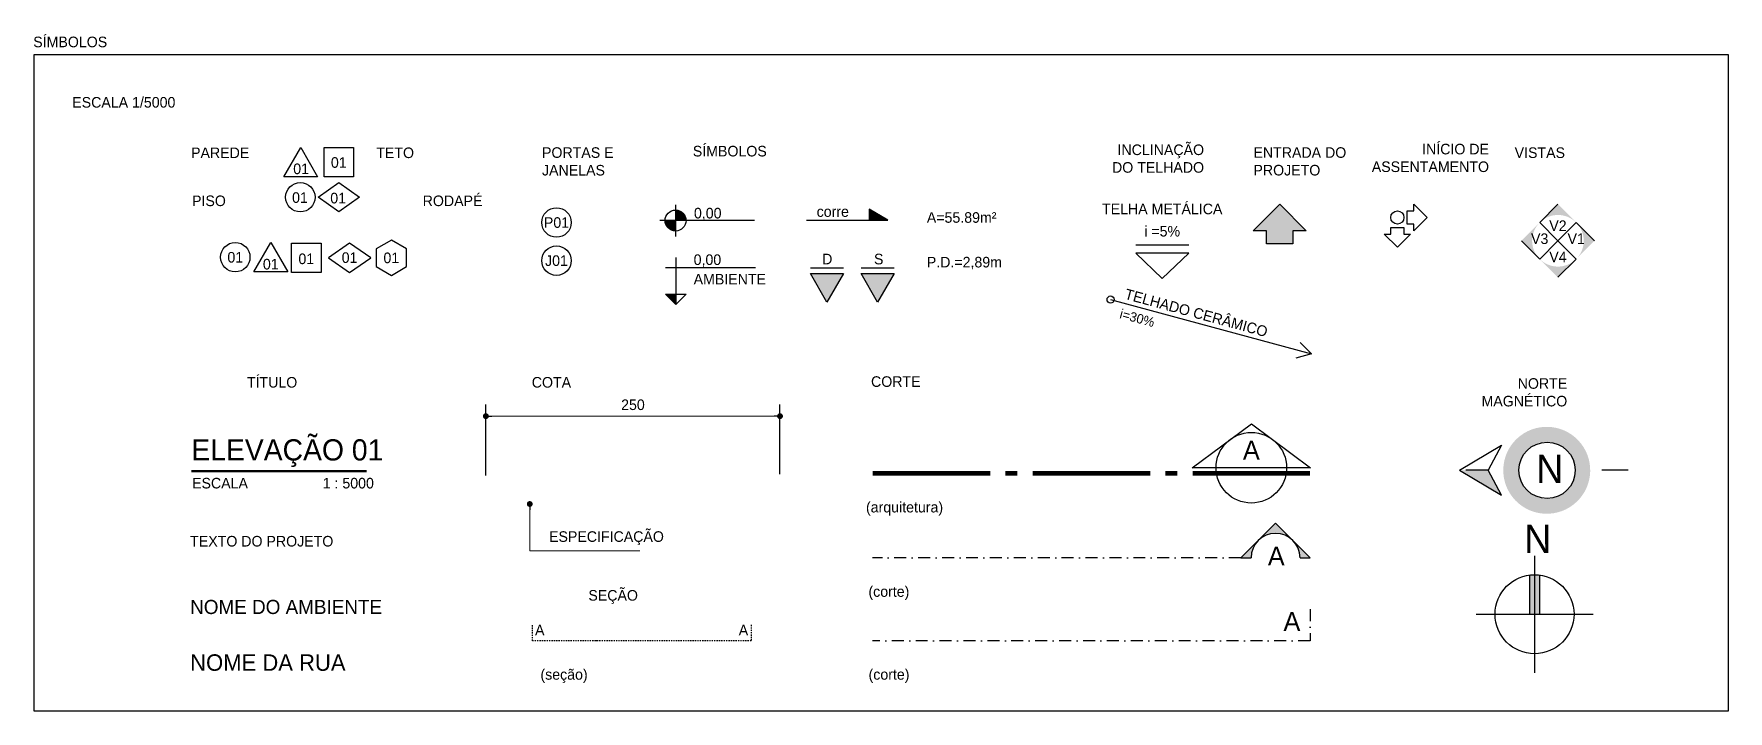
# Model space of a CAD drawing. Header units: centimetres. Extents: x 30244 to 739299, y -139216 to 99734.
# Drawn here: x 40270 to 184281, y 28044 to 85618 of the extents above; entities that cross this region are included whole.
import ezdxf
from ezdxf.enums import TextEntityAlignment as Align

# ---------------------------------------------------------------- set-up
doc = ezdxf.new("R2010")
doc.units = ezdxf.units.CM
doc.header["$LTSCALE"] = 4
doc.linetypes.add('DASHDOT', pattern=[25.4, 12.7, -6.35, 0, -6.35])
for name, color, linetype in [('B-CORTE', 4, 'DASHDOT'), ('B-COTAS', 1, 'Continuous'), ('B-SIMBOLOS', 2, 'Continuous'), ('C-TEXTO-02', 2, 'Continuous')]:
    doc.layers.add(name, color=color, linetype=linetype)
doc.layers.add('C-TEXTO-01', color=2, linetype='Continuous', lineweight=20)
doc.layers.add('C-TEXTO-03', color=2, linetype='Continuous', lineweight=20)
doc.styles.add('Esc.125', font='ERASLGHT.TTF', dxfattribs={"height": 22.5})
doc.styles.add('Esc.250', font='ERASLGHT.TTF', dxfattribs={"height": 45})
doc.styles.add('Esc.5000', font='ERASLGHT.TTF', dxfattribs={"height": 900})
doc.styles.add('Formato', font='ERASLGHT.TTF')
doc.styles.add('RSA', font='arial.ttf')
doc.styles.add('S0', font='ERASDEMI.TTF')
doc.styles.add('S1', font='romans.shx', dxfattribs={"height": 100})
doc.styles.add('S2', font='romans.shx', dxfattribs={"height": 0.2})
doc.styles.add('Símbolos', font='ERASLGHT.TTF')
doc.dimstyles.new('ARQ5000', dxfattribs={"dimscale": 250, "dimtxt": 900, "dimasz": 2, "dimexe": 4, "dimexo": 4, "dimgap": 2, "dimtad": 1, "dimdec": 1, "dimlfac": 0.01, "dimzin": 12, "dimdsep": 46, "dimtxsty": 'Esc.5000', "dimblk": 'DOT', "dimcen": 4, "dimclrd": 256, "dimclre": 256, "dimclrt": 2, "dimadec": 1, "dimazin": 0, "dimtfac": 1, "dimtdec": 1, "dimtix": 1, "dimtmove": 2, "dimatfit": 3, "dimldrblk": 'DOT', "dimfxl": 3, "dimtolj": 1, "dimtzin": 12, "dimlwd": 9, "dimarcsym": 0})

msp = doc.modelspace()

# ---------------------------------------------------------------- texts
at = {"layer": 'B-COTAS', "color": 2, "insert": (84057.494, 43333.952), "char_height": 900, "width": 9052.11694, "attachment_point": 1, "style": 'Esc.250'}
msp.add_mtext('ESPECIFICAÇÃO', dxfattribs=at)
at = {"layer": 'C-TEXTO-01', "char_height": 900, "attachment_point": 7, "style": 'Esc.125'}
for s, insert in [('corre', (106807.02, 70049.609)), ('A=55.89m²', (116170.59, 69546.627)), ('P.D.=2,89m', (116170.59, 65595.957))]:
    msp.add_mtext(s, dxfattribs=dict(at, insert=insert))
at = {"layer": 'C-TEXTO-01', "attachment_point": 1, "style": 'Esc.125'}
for s, insert, char_height, width in [('TEXTO DO PROJETO', (53553.998, 42938.217), 900, 19590.43881), ('A', (145158.966, 42031.818), 1600, 2256.93129), ('A', (146489.366, 36469.29), 1600, 2256.93129)]:
    msp.add_mtext(s, dxfattribs=dict(at, insert=insert, char_height=char_height, width=width))
at = {"layer": 'C-TEXTO-02', "insert": (53652.161, 48798.413), "char_height": 1800, "attachment_point": 7, "style": 'Esc.125'}
msp.add_mtext('ELEVAÇÃO 01', dxfattribs=at)
at = {"layer": 'C-TEXTO-02', "attachment_point": 1}
for s, insert, char_height, width, style in [('ESCALA                   1 : 5000', (53716.881, 47874.012), 900, 20254.10016, 'Esc.125'), ('NOME DO AMBIENTE', (53553.998, 37499.796), 1200, 19590.43881, 'Símbolos')]:
    msp.add_mtext(s, dxfattribs=dict(at, insert=insert, char_height=char_height, width=width, style=style))
at = {"layer": 'C-TEXTO-03', "attachment_point": 1}
for s, insert, char_height, width, style in [('A', (82869.088, 35390.608), 900, 1029.55067, 'Esc.125'), ('A', (100181.575, 35390.608), 900, 1029.55067, 'Esc.125'), ('NOME DA RUA', (53553.998, 32872.081), 1400, 19590.43881, 'Símbolos')]:
    msp.add_mtext(s, dxfattribs=dict(at, insert=insert, char_height=char_height, width=width, style=style))
at = {"layer": 'DEFPOINTS', "color": 9, "char_height": 900, "attachment_point": 7}
for s, insert, style in [('SÍMBOLOS', (40215.205, 84471.039), 'Formato'), ('ESCALA 1/5000', (43532.581, 79337.883), 'Esc.125')]:
    msp.add_mtext(s, dxfattribs=dict(at, insert=insert, style=style))
at = {"layer": 'DEFPOINTS', "char_height": 900, "width": 9025.75697, "attachment_point": 3, "style": 'Esc.125'}
for s, insert in [('\\A1;SÍMBOLOS', (102566.61, 76099.59)), ('INCLINAÇÃO\\PDO TELHADO', (139736.336, 76216.009)), ('INÍCIO DE \\PASSENTAMENTO', (163955.556, 76274.811)), ('\\A1;\\pxql;PAREDE', (62656.821, 75958.692)), ('\\A1;\\pxql;TETO', (78400.158, 75958.692)), ('\\A1;\\pxql;PORTAS E JANELAS', (92485.985, 75978.965)), ('\\pxql;ENTRADA DO\\PPROJETO', (152959.142, 75981.207)), ('{\\fAvantGarde Bk BT|b0|i0|c0|p34;VISTAS}', (170417.591, 75969.618)), ('\\A1;RODAPÉ', (78400.158, 71876.11)), ('\\pxql;\\A1;PISO', (62737.258, 71876.11)), ('\\A1;TÍTULO', (62656.821, 56447.546)), ('\\A1;\\pxql;COTA ', (91615.414, 56447.546)), ('CORTE ', (115640.359, 56510.095)), ('NORTE MAGNÉTICO', (170607.839, 56347.784)), ('{\\fAvantGarde Bk BT|b0|i0|c0|p34;(arquitetura)}', (117555.151, 45835.811)), ('{\\fAvantGarde Bk BT|b0|i0|c0|p34;SEÇÃO}', (91615.414, 38337.675)), ('{\\fAvantGarde Bk BT|b0|i0|c0|p34;(corte)}', (114685.794, 38660.796)), ('(seção)', (87340.635, 31614.531)), ('{\\fAvantGarde Bk BT|b0|i0|c0|p34;(corte)}', (114694.679, 31614.531))]:
    msp.add_mtext(s, dxfattribs=dict(at, insert=insert))

# ---------------------------------------------------------------- blocks, each defined once
blk = doc.blocks.new('*U48')
blk.add_line((-1779.84, 292.55), (-1792.34, 292.55))
blk.add_lwpolyline([(-1786.09, 279.72), (-1792.34, 290.55), (-1779.84, 290.55)], close=True)
at = {"layer": 'C-TEXTO-01', "style": 'Símbolos'}
blk.add_text('S', height=4, dxfattribs=at).set_placement((-1787.45, 294.03))
blk = doc.blocks.new('*U47')
blk.add_line((6.25, 12.83), (-6.25, 12.83))
blk.add_lwpolyline([(0, 0), (-6.25, 10.83), (6.25, 10.83)], close=True)
at = {"layer": 'C-TEXTO-01', "style": 'Símbolos'}
blk.add_text('D', height=4, dxfattribs=at).set_placement((-1.82, 14.31))
blk = doc.blocks.new('JANELA')
blk.add_circle((0, 0), 31.2)
at = {"color": 7, "style": 'RSA'}
blk.add_attdef('J', text='', height=20, dxfattribs=at).set_placement((0, 0), align=Align.MIDDLE_CENTER)
blk = doc.blocks.new('SENTIDO INCL')
for p, q in [((0, 0), (295, 0)), ((295, 0), (275.1, 11.5)), ((295, 0), (275.1, -11.5))]:
    blk.add_line(p, q)
blk.add_circle((0, 0), 5)
at = {"color": 7, "style": 'RSA'}
for tag, p in [('SENTIDO', (17.9, 6)), ('INCLINAÇÃO', (18.3, -22.1))]:
    blk.add_attdef(tag, p, '', height=15, dxfattribs=at)
blk = doc.blocks.new('*U41')
for p, q in [((0.187, -0.125), (0.187, 0.125)), ((0.187, 0.125), (0.312, 0.125)), ((0.312, 0.25), (0.562, 0)), ((0.312, 0.125), (0.312, 0.25)), ((0.562, 0), (0.312, -0.25)), ((0, -0.562), (-0.25, -0.313)), ((-0.25, -0.313), (-0.125, -0.313)), ((-0.125, -0.313), (-0.125, -0.187)), ((-0.125, -0.187), (0.125, -0.187)), ((0.25, -0.313), (0, -0.562)), ((0.125, -0.187), (0.125, -0.313)), ((0.125, -0.313), (0.25, -0.313)), ((0.312, -0.125), (0.187, -0.125)), ((0.312, -0.25), (0.312, -0.125))]:
    blk.add_line(p, q)
blk.add_circle((0, 0), 0.125)
blk = doc.blocks.new('*U40')
blk.add_lwpolyline([(40.25, 5.28), (46.53, 0.6), (33.97, 0.6)], close=True)
at = {"ltscale": 0.7, "const_width": 0.5}
for points in [[(12.5, 0), (0, 0)], [(15.37, 0), (14.12, 0)], [(29.5, 0), (17, 0)], [(32.37, 0), (31.12, 0)], [(46.5, 0), (34, 0)]]:
    blk.add_lwpolyline(points, dxfattribs=at)
blk.add_circle((40.25, 0.6), 3.75)
at = {"style": 'S0'}
blk.add_attdef('LETRA_CORTE', text='', height=2, dxfattribs=at).set_placement((40.25, 2.48), align=Align.MIDDLE_CENTER)
blk = doc.blocks.new('PADRÃO - ESPECIFICAÇÕES')
blk.add_lwpolyline([(-168, 276), (-24, 26), (-312, 26), (-168, 276)])
for points in [[(31, 276), (281, 276), (281, 26), (31, 26)], [(-19, -147), (156, -22), (331, -147), (156, -272)]]:
    blk.add_lwpolyline(points, close=True)
blk.add_circle((-171, -147), 125)
at = {"style": 'S1'}
for tag, p in [('PAREDE', (-164, 50)), ('TETO', (156, 103)), ('PISO', (-151, -195)), ('RODAPÉ', (156, -217))]:
    blk.add_attdef(tag, text='', height=100, dxfattribs=at).set_placement(p, align=Align.CENTER)
blk = doc.blocks.new('*U32')
blk.add_lwpolyline([(0.288, 0), (-0.288, 0), (0, 0.498)], close=True)
at = {"style": 'S2'}
blk.add_attdef('PAREDE', text='', height=0.2, dxfattribs=at).set_placement((0, 0.041), align=Align.CENTER)
blk = doc.blocks.new('PADRÃO - PISO')
blk.add_circle((0, 0), 0.25)
at = {"style": 'S2'}
blk.add_attdef('PISO', text='', height=0.2, dxfattribs=at).set_placement((0, -0.092), align=Align.CENTER)
blk = doc.blocks.new('PADRÃO - TETO')
blk.add_lwpolyline([(-0.25, -0.25), (-0.25, 0.25), (0.25, 0.25), (0.25, -0.25)], close=True)
at = {"style": 'S2'}
blk.add_attdef('TETO', text='', height=0.2, dxfattribs=at).set_placement((0, -0.105), align=Align.CENTER)
blk = doc.blocks.new('*U45')
blk.add_lwpolyline([(0.359, 0.25), (0, 0.5), (0, 0.5), (-0.359, 0.25), (-0.359, 0.25), (0, 0), (0.359, 0.25)])
at = {"style": 'S2'}
blk.add_attdef('RODAPÉ', text='', height=0.2, dxfattribs=at).set_placement((0, 0.145), align=Align.CENTER)
blk = doc.blocks.new('PADRÃO - DIVERSOS')
blk.add_lwpolyline([(0, 0.3), (-0.26, 0.15), (-0.26, -0.15), (0, -0.3), (0.26, -0.15), (0.26, 0.15)], close=True)
at = {"style": 'S2'}
blk.add_attdef('DIVERSOS', text='', height=0.2, dxfattribs=at).set_placement((0, -0.092), align=Align.CENTER)
blk = doc.blocks.new('*U42')
blk.add_hatch(color=256).paths.add_polyline_path([(0.485, 0.485), (0.97, 0), (0.485, -0.485, 0.414214)])
for p, q in [((0.485, 0.485), (0, 0)), ((0.97, 0), (0.485, 0.485)), ((0, 0), (0.485, -0.485))]:
    blk.add_line(p, q)
at = {"layer": 'B-SIMBOLOS', "style": 'S2'}
blk.add_attdef('V1-V2-V3-V4', text='', height=0.2, dxfattribs=at).set_placement((0.485, -0.086), align=Align.CENTER)
blk = doc.blocks.new('*U29')
blk.add_hatch(color=256).paths.add_polyline_path([(0.485, -0.485), (0, -0.97), (-0.485, -0.485, 0.414214)])
for p, q in [((0, 0), (-0.485, -0.485)), ((0.485, -0.485), (0, 0)), ((0, -0.97), (0.485, -0.485))]:
    blk.add_line(p, q)
at = {"layer": 'B-SIMBOLOS', "style": 'S2'}
blk.add_attdef('V1-V2-V3-V4', text='', height=0.2, dxfattribs=at).set_placement((0, -0.571), align=Align.CENTER)
blk = doc.blocks.new('*U30')
blk.add_hatch(color=256).paths.add_polyline_path([(-0.485, -0.485), (-0.97, 0), (-0.485, 0.485, 0.414214)])
for p, q in [((0, 0), (-0.485, 0.485)), ((-0.485, -0.485), (0, 0)), ((-0.97, 0), (-0.485, -0.485))]:
    blk.add_line(p, q)
at = {"layer": 'B-SIMBOLOS', "style": 'S2'}
blk.add_attdef('V1-V2-V3-V4', text='', height=0.2, dxfattribs=at).set_placement((-0.485, -0.086), align=Align.CENTER)
blk = doc.blocks.new('*U31')
blk.add_hatch(color=256).paths.add_polyline_path([(-0.485, 0.485), (0, 0.97), (0.485, 0.485, 0.414214)])
for p, q in [((0, 0.97), (-0.485, 0.485)), ((-0.485, 0.485), (0, 0)), ((0, 0), (0.485, 0.485))]:
    blk.add_line(p, q)
at = {"layer": 'B-SIMBOLOS', "style": 'S2'}
blk.add_attdef('V1-V2-V3-V4', text='', height=0.2, dxfattribs=at).set_placement((0, 0.399), align=Align.CENTER)
blk = doc.blocks.new('*U21')
h = blk.add_hatch(color=256)
h.paths.add_polyline_path([(0.269, 0.178), (0.269, 0), (0.447, 0, 0.414214)])
h.paths.add_polyline_path([(0.269, 0), (0.091, 0, 0.414214), (0.269, -0.178)])
for p, q in [((1.61, 0), (0, 0)), ((0.269, 0.269), (0.269, -0.269))]:
    blk.add_line(p, q)
blk.add_circle((0.269, 0), 0.178)
at = {"style": 'S2'}
blk.add_attdef('NÍVEL', (0.582, 0.036), '', height=0.2, dxfattribs=at)
blk = doc.blocks.new('PADRÃO - NIVEL AMBIENTE1')
blk.add_hatch(color=256).paths.add_polyline_path([(0.269, -0.447), (0.095, -0.447), (0.269, -0.62)])
for p, q in [((0.269, 0.178), (0.269, -0.62)), ((1.621, 0), (0.091, 0)), ((0.269, -0.62), (0.095, -0.447)), ((0.095, -0.447), (0.443, -0.447)), ((0.269, -0.62), (0.443, -0.447))]:
    blk.add_line(p, q)
at = {"style": 'S2'}
for tag, p in [('NÍVEL', (0.572, 0.051)), ('AMBIENTE', (0.572, -0.28))]:
    blk.add_attdef(tag, p, '', height=0.2, dxfattribs=at)
blk = doc.blocks.new('*U33')
blk.add_line((-0.45, 0.573), (0.45, 0.573))
blk.add_lwpolyline([(0, 0), (0.45, 0.433), (-0.45, 0.433)], close=True)
at = {"style": 'S2'}
for tag, p in [('COBERTURA', (0, 1.092)), ('INCLINAÇÃO', (0, 0.713))]:
    blk.add_attdef(tag, text='', height=0.2, dxfattribs=at).set_placement(p, align=Align.CENTER)
blk = doc.blocks.new('DOT')
at = {"color": 0, "linetype": 'ByBlock'}
blk.add_line((-0.5, 0), (-1, 0), dxfattribs=at)
at = {"color": 0, "linetype": 'ByBlock', "const_width": 0.5}
blk.add_lwpolyline([(-0.25, 0, 1), (0.25, 0, 1)], format="xyb", close=True, dxfattribs=at)
blk = doc.blocks.new('A$C114277C9')
h = blk.add_hatch(color=256)
h.dxf.hatch_style = 1
h.paths.add_polyline_path([(852, 148), (852, 0), (1109, 0)])
for p, q in [((0, 0), (1109, 0)), ((1109, 0), (852, 148)), ((852, 148), (852, 0))]:
    blk.add_line(p, q)
blk = doc.blocks.new('*U28')
for p, q in [((-0.5, 0.25), (0, 0.75)), ((0, 0.75), (0.5, 0.25)), ((-0.25, 0.25), (-0.5, 0.25)), ((-0.25, 0), (-0.25, 0.25)), ((0.25, 0), (-0.25, 0)), ((0.5, 0.25), (0.25, 0.25)), ((0.25, 0.25), (0.25, 0))]:
    blk.add_line(p, q)
blk = doc.blocks.new('A$C7EF14637')
at = {"layer": 'B-SIMBOLOS'}
h = blk.add_hatch(color=251, dxfattribs=at)
h.dxf.hatch_style = 1
h.set_gradient(color1=(90, 98, 114), color2=(235, 235, 235), tint=0.01, name='INVCYLINDER')
h.paths.add_polyline_path([(48.32, -14.64, 1), (25.76, 14.63, 1)])
h.paths.add_polyline_path([(27.68, 12.14, -1), (46.4, -12.15, -1)], flags=16)
h.paths.add_polyline_path([(29.67, 9.56, -1), (44.42, -9.58, -1)], flags=0)
h.paths.add_polyline_path([(35.01, -8.05), (33.9, -6.62), (37.87, 5.17), (29.68, -1.14), (28.69, 0.14), (39.1, 8.16), (40.16, 6.77), (36.19, -5.04), (44.39, 1.29), (45.41, -0.04)], flags=0)
h = blk.add_hatch(color=251, dxfattribs=at)
h.dxf.hatch_style = 1
h.set_gradient(color1=(90, 98, 114), color2=(235, 235, 235), tint=0.01, name='INVCYLINDER')
h.paths.add_polyline_path([(46.4, -12.15, 1), (27.68, 12.14, 1)])
h.paths.add_polyline_path([(29.67, 9.56, -1), (44.42, -9.58, -1)], flags=16)
h.paths.add_polyline_path([(35.01, -8.05), (33.9, -6.62), (37.87, 5.17), (29.68, -1.14), (28.69, 0.14), (39.1, 8.16), (40.16, 6.77), (36.19, -5.04), (44.39, 1.29), (45.41, -0.04)], flags=0)
blk.add_hatch(color=256, dxfattribs=at).paths.add_polyline_path([(0, 0), (17.83, -10.63), (12.08, 0)])
for p, q in [((0, 0), (17.83, 10.63)), ((17.83, 10.63), (12.08, 0)), ((0, 0), (17.83, -10.63)), ((12.08, 0), (2.63, 0)), ((17.83, -10.63), (12.08, 0)), ((71.68, 0), (60.42, 0))]:
    blk.add_line(p, q, dxfattribs=at)
blk.add_circle((37.16, -0.02), 11.99, dxfattribs=at)
at = {"layer": 'C-TEXTO-03', "insert": (32.52, 6.64), "char_height": 12, "width": 11.9206, "attachment_point": 1, "style": 'Símbolos'}
blk.add_mtext('N', dxfattribs=at)
blk = doc.blocks.new('A$C6AB97AFF')
at = {"layer": 'B-SIMBOLOS'}
h = blk.add_hatch(color=252, dxfattribs=at)
h.set_gradient(color1=(132, 132, 132), one_color=1, tint=1, name='INVCURVED')
h.paths.add_polyline_path([(2.19, 16.65, 0.032761), (0, 16.79), (0, 0), (2.19, 0)])
h.paths.add_polyline_path([(0, 16.79, 0.032761), (-2.19, 16.65), (-2.19, 0), (0, 0)])
for p, q in [((0, 24.86), (0, -24.86)), ((-2.19, 16.65), (-2.19, 0)), ((2.19, 16.65), (2.19, 0)), ((-24.86, 0), (24.86, 0))]:
    blk.add_line(p, q, dxfattribs=at)
blk.add_circle((0, 0), 16.79, dxfattribs=at)
at = {"layer": 'C-TEXTO-03', "insert": (-4.41, 38.08), "char_height": 12, "width": 11.9206, "attachment_point": 1, "style": 'Símbolos'}
blk.add_mtext('N', dxfattribs=at)
blk = doc.blocks.new('A$C4B335074')
at = {"layer": 'B-CORTE', "linetype": 'Continuous'}
h = blk.add_hatch(color=256, dxfattribs=at)
h.paths.add_polyline_path([(14.71, 14.71), (7.35, 7.35, -0.414214), (22.06, 7.35)])
h.paths.add_polyline_path([(22.06, 7.35, -0.198912), (25.11, 0), (29.42, 0)])
h.paths.add_polyline_path([(7.35, 7.35), (0, 0), (4.31, 0, -0.198912)])
for p, q in [((14.71, 14.71), (0, 0)), ((29.42, 0), (14.71, 14.71)), ((0, 0), (4.31, 0)), ((25.11, 0), (29.42, 0))]:
    blk.add_line(p, q, dxfattribs=at)
at = {"layer": 'B-CORTE', "linetype": 'Continuous', "ltscale": 0.4}
blk.add_arc((14.71, 0), 10.4, 0, 180, dxfattribs=at)
blk = doc.blocks.new('*D82')
at = {"layer": 'B-COTAS', "lineweight": -2, "transparency": 16777216}
for p, q in [((78690, 48083), (78690, 54119)), ((103690, 48181), (103690, 54119))]:
    blk.add_line(p, q, dxfattribs=at)
at = {"layer": 'B-COTAS', "lineweight": 9, "transparency": 16777216}
blk.add_line((79190, 53119), (103190, 53119), dxfattribs=at)
at = {"layer": 'DEFPOINTS', "color": 0, "transparency": 16777216}
for p in [(103690, 53119), (78690, 47083), (103690, 47181)]:
    blk.add_point(p, dxfattribs=at)
at = {"layer": 'B-COTAS', "lineweight": 9, "transparency": 16777216, "xscale": 500, "yscale": 500, "zscale": 500, "rotation": 180}
blk.add_blockref('DOT', (78690, 53119), dxfattribs=at)
at = {"layer": 'B-COTAS', "lineweight": 9, "transparency": 16777216, "xscale": 500, "yscale": 500, "zscale": 500}
blk.add_blockref('DOT', (103690, 53119), dxfattribs=at)
at = {"layer": 'B-COTAS', "color": 2, "transparency": 16777216, "insert": (91190, 54083), "char_height": 900, "attachment_point": 5, "style": 'Esc.5000'}
blk.add_mtext('\\A1;250', dxfattribs=at)
blk = doc.blocks.new('_Dot')
at = {"color": 0, "linetype": 'ByBlock', "lineweight": -2}
blk.add_line((-0.5, 0), (-1, 0), dxfattribs=at)
at = {"color": 0, "linetype": 'ByBlock', "const_width": 0.5}
blk.add_lwpolyline([(-0.25, 0, 1), (0.25, 0, 1)], format="xyb", close=True, dxfattribs=at)

# ---------------------------------------------------------------- dimensions: what is measured, and where the dimension line sits
at = {"layer": 'B-COTAS'}
dim = msp.add_linear_dim(base=(103690.483, 53118.725), p1=(78690.483, 47082.718), p2=(103690.483, 47181.144), dimstyle='ARQ5000', dxfattribs=at)
dim.commit()
dim.dimension.update_dxf_attribs({"geometry": '*D82', "text_midpoint": (91190.483, 54082.571)})

# ---------------------------------------------------------------- hatches: boundary and pattern name
at = {"layer": 'B-SIMBOLOS'}
h = msp.add_hatch(color=256, dxfattribs=at)
h.dxf.hatch_style = 1
h.paths.add_polyline_path([(143918.86, 68882.627), (145043.86, 68882.627), (145043.86, 67757.627), (147293.86, 67757.627), (147293.86, 68882.627), (148418.86, 68882.627), (146168.86, 71132.627)])
h = msp.add_hatch(color=256, dxfattribs=at)
h.dxf.hatch_style = 1
h.paths.add_polyline_path([(109090.988, 65241.614), (106278.488, 65241.614), (107684.738, 62805.918)])
h = msp.add_hatch(color=256, dxfattribs=at)
h.dxf.hatch_style = 1
h.paths.add_polyline_path([(111985.164, 62805.392), (113391.414, 65241.089), (110578.914, 65241.089)])

# ---------------------------------------------------------------- linework, layer by layer
at = {"layer": 'B-CORTE', "ltscale": 20}
msp.add_line((142871.468, 41078.227), (111554.596, 41078.227), dxfattribs=at)
msp.add_lwpolyline([(148754.596, 36706.681), (148754.596, 34031.962), (111554.596, 34031.962)], dxfattribs=at)
at = {"layer": 'B-CORTE', "ltscale": 2}
msp.add_lwpolyline([(101242.027, 35369.321), (101242.027, 34031.962), (82642.027, 34031.962), (82642.027, 35369.321)], dxfattribs=at)
at = {"layer": 'C-TEXTO-01', "const_width": 200}
msp.add_lwpolyline([(53652.161, 48453.693), (68546.246, 48453.693)], dxfattribs=at)
at = {"layer": 'DEFPOINTS', "color": 9}
msp.add_lwpolyline([(40300.736, 83855.823), (184280.613, 83855.823), (184280.613, 28044.403), (40300.736, 28044.403)], close=True, dxfattribs=at)

# ---------------------------------------------------------------- block references
at = {"layer": 'B-CORTE', "xscale": 200, "yscale": 200, "zscale": 200}
msp.add_blockref('A$C4B335074', (142871.468, 41078.227), dxfattribs=at)
at = {"layer": 'B-SIMBOLOS'}
ref = msp.add_blockref('PADRÃO - ESPECIFICAÇÕES', (64629.334, 73201.111), dxfattribs=dict(at, xscale=10.00000000203727, yscale=10.00000000203727, zscale=10.00000000203727))
ref.add_attrib('RODAPÉ', '01', dxfattribs={"layer": 'C-TEXTO-01', "height": 900, "style": 'Símbolos'}).set_placement((66131.881, 71207.643), align=Align.CENTER)
ref.add_attrib('TETO', '01', dxfattribs={"layer": 'C-TEXTO-01', "height": 900, "style": 'Símbolos'}).set_placement((66184.88, 74234.464), align=Align.CENTER)
ref.add_attrib('PISO', '01', dxfattribs={"layer": 'C-TEXTO-01', "height": 900, "style": 'Símbolos'}).set_placement((62888.25, 71251.896), align=Align.CENTER)
ref.add_attrib('PAREDE', '01', dxfattribs={"layer": 'C-TEXTO-01', "height": 900, "style": 'Símbolos'}).set_placement((62984.722, 73696.365), align=Align.CENTER)
ref = msp.add_blockref('JANELA', (84690.763, 69579.849), dxfattribs=dict(at, xscale=40.1785714289872, yscale=40.1785714289872, zscale=40.1785714289872))
ref.add_attrib('J', 'P01', dxfattribs={"layer": 'C-TEXTO-01', "color": 1, "height": 900, "style": 'Símbolos'}).set_placement((84690.851, 69579.919), align=Align.MIDDLE_CENTER)
ref = msp.add_blockref('*U21', (93468.107, 69750.249), dxfattribs=dict(at, xscale=5000, yscale=5000, zscale=5000))
ref.add_attrib('NÍVEL', '0,00', (96376.871, 69929.599), dxfattribs={"layer": 'C-TEXTO-01', "height": 900, "style": 'Símbolos'})
for name, p, xscale, yscale, zscale in [('A$C114277C9', (105937.925, 69793.552), 6.25, 6.25, 6.25), ('*U28', (146168.86, 67757.627), 4500, 4500, 4500), ('*U41', (156167.931, 70007.627), 4500, 4500, 4500), ('*U47', (107684.738, 62805.918), 225, 225, 225), ('*U48', (513856.464, -132.046), 225, 225, 225)]:
    msp.add_blockref(name, p, dxfattribs=dict(at, xscale=xscale, yscale=yscale, zscale=zscale))
ref = msp.add_blockref('*U33', (136178.778, 64823.979), dxfattribs=dict(at, xscale=5000, yscale=5000, zscale=5000))
ref.add_attrib('COBERTURA', 'TELHA METÁLICA', dxfattribs={"layer": 'C-TEXTO-01', "height": 900, "style": 'Símbolos'}).set_placement((136178.778, 70284.764), align=Align.CENTER)
ref.add_attrib('INCLINAÇÃO', 'i =5%', dxfattribs={"layer": 'C-TEXTO-01', "height": 900, "style": 'Símbolos'}).set_placement((136178.778, 68389.186), align=Align.CENTER)
ref = msp.add_blockref('*U31', (169815.706, 68029.05), dxfattribs=dict(at, xscale=3200, yscale=3200, zscale=3200))
ref.add_attrib('V1-V2-V3-V4', 'V2', dxfattribs={"layer": 'C-TEXTO-01', "height": 900, "style": 'Símbolos'}).set_placement((169815.706, 69306.966), align=Align.MIDDLE_CENTER)
ref = msp.add_blockref('*U30', (169815.706, 68029.05), dxfattribs=dict(at, xscale=3200, yscale=3200, zscale=3200))
ref.add_attrib('V1-V2-V3-V4', 'V3', dxfattribs={"layer": 'C-TEXTO-01', "height": 900, "style": 'Símbolos'}).set_placement((168263.917, 67755.178), align=Align.CENTER)
ref = msp.add_blockref('*U42', (169815.706, 68029.05), dxfattribs=dict(at, xscale=3200, yscale=3200, zscale=3200))
ref.add_attrib('V1-V2-V3-V4', 'V1', dxfattribs={"layer": 'C-TEXTO-01', "height": 900, "style": 'Símbolos'}).set_placement((171367.494, 67755.178), align=Align.CENTER)
ref = msp.add_blockref('PADRÃO - PISO', (57389.073, 66633.332), dxfattribs=dict(at, xscale=5000, yscale=5000, zscale=5000))
ref.add_attrib('PISO', '01', dxfattribs={"layer": 'C-TEXTO-01', "height": 900, "style": 'Símbolos'}).set_placement((57389.073, 66175.421), align=Align.CENTER)
ref = msp.add_blockref('*U32', (60405.991, 65383.332), dxfattribs=dict(at, xscale=5000, yscale=5000, zscale=5000))
ref.add_attrib('PAREDE', '01', dxfattribs={"layer": 'C-TEXTO-01', "height": 900, "style": 'Símbolos'}).set_placement((60405.991, 65590.645), align=Align.CENTER)
ref = msp.add_blockref('PADRÃO - TETO', (63425.709, 66575.551), dxfattribs=dict(at, xscale=5000, yscale=5000, zscale=5000))
ref.add_attrib('TETO', '01', dxfattribs={"layer": 'C-TEXTO-01', "height": 900, "style": 'Símbolos'}).set_placement((63425.709, 66048.52), align=Align.CENTER)
ref = msp.add_blockref('*U45', (67103.328, 65325.551), dxfattribs=dict(at, xscale=5000, yscale=5000, zscale=5000))
ref.add_attrib('RODAPÉ', '01', dxfattribs={"layer": 'C-TEXTO-01', "height": 900, "style": 'Símbolos'}).set_placement((67103.328, 66147.283), align=Align.CENTER)
ref = msp.add_blockref('PADRÃO - DIVERSOS', (70654.341, 66585.374), dxfattribs=dict(at, xscale=5000, yscale=5000, zscale=5000))
ref.add_attrib('DIVERSOS', '01', dxfattribs={"layer": 'C-TEXTO-01', "height": 900, "style": 'Símbolos'}).set_placement((70654.341, 66127.463), align=Align.CENTER)
ref = msp.add_blockref('*U29', (169815.706, 68029.05), dxfattribs=dict(at, xscale=3200, yscale=3200, zscale=3200))
ref.add_attrib('V1-V2-V3-V4', 'V4', dxfattribs={"layer": 'C-TEXTO-01', "height": 900, "style": 'Símbolos'}).set_placement((169815.706, 66203.39), align=Align.CENTER)
ref = msp.add_blockref('JANELA', (84690.763, 66340.351), dxfattribs=dict(at, xscale=40.1785714289872, yscale=40.1785714289872, zscale=40.1785714289872))
ref.add_attrib('J', 'J01', dxfattribs={"layer": 'C-TEXTO-01', "color": 1, "height": 900, "style": 'Símbolos'}).set_placement((84690.851, 66340.421), align=Align.MIDDLE_CENTER)
ref = msp.add_blockref('PADRÃO - NIVEL AMBIENTE1', (93489.892, 65718.405), dxfattribs=dict(at, xscale=5000, yscale=5000, zscale=5000))
ref.add_attrib('NÍVEL', '0,00', (96350.377, 65973.439), dxfattribs={"layer": 'C-TEXTO-01', "height": 900, "style": 'Símbolos'})
ref.add_attrib('AMBIENTE', 'AMBIENTE', (96350.377, 64316.944), dxfattribs={"layer": 'C-TEXTO-01', "height": 900, "style": 'Símbolos'})
ref = msp.add_blockref('SENTIDO INCL', (131789.579, 63035.305), dxfattribs=dict(at, xscale=59.99999999804226, yscale=59.99999999804226, zscale=59.99999999804226, rotation=344.8662196923002))
ref.add_attrib('INCLINAÇÃO', 'i=30%', (132500.42, 61469.037), dxfattribs={"layer": 'C-TEXTO-01', "height": 800, "rotation": 344.86621969, "style": 'Símbolos'})
ref.add_attrib('SENTIDO', 'TELHADO CERÂMICO', (132918.706, 63100.52), dxfattribs={"layer": 'C-TEXTO-01', "height": 900, "rotation": 344.86621969, "style": 'Símbolos'})
ref = msp.add_blockref('*U40', (111554.596, 48253.242), dxfattribs=dict(at, xscale=800, yscale=800, zscale=800))
ref.add_attrib('LETRA_CORTE', 'A', dxfattribs={"layer": 'C-TEXTO-01', "lineweight": -2, "height": 1600, "style": 'Símbolos'}).set_placement((143754.596, 50233.242), align=Align.MIDDLE_CENTER)
at = {"layer": 'C-TEXTO-03', "xscale": 200, "yscale": 200, "zscale": 200}
for name, p in [('A$C7EF14637', (161455.574, 48518.515)), ('A$C6AB97AFF', (167824.099, 36279.771))]:
    msp.add_blockref(name, p, dxfattribs=at)

msp.set_redraw_order([(e.dxf.handle, doc.entitydb.next_handle()) for e in msp.query("TEXT MTEXT ATTDEF DIMENSION ARC_DIMENSION")])  # texts and dimensions are drawn at this point

# ---------------------------------------------------------------- leaders
at = {"layer": 'B-COTAS', "annotation_type": 0, "has_hookline": 1, "hookline_direction": 0}
msp.add_leader([(82421.148, 45650.515), (82421.148, 41680.302), (91270.601, 41680.302)], dimstyle='ARQ5000', dxfattribs=at)

doc.saveas('drawing.dxf')
